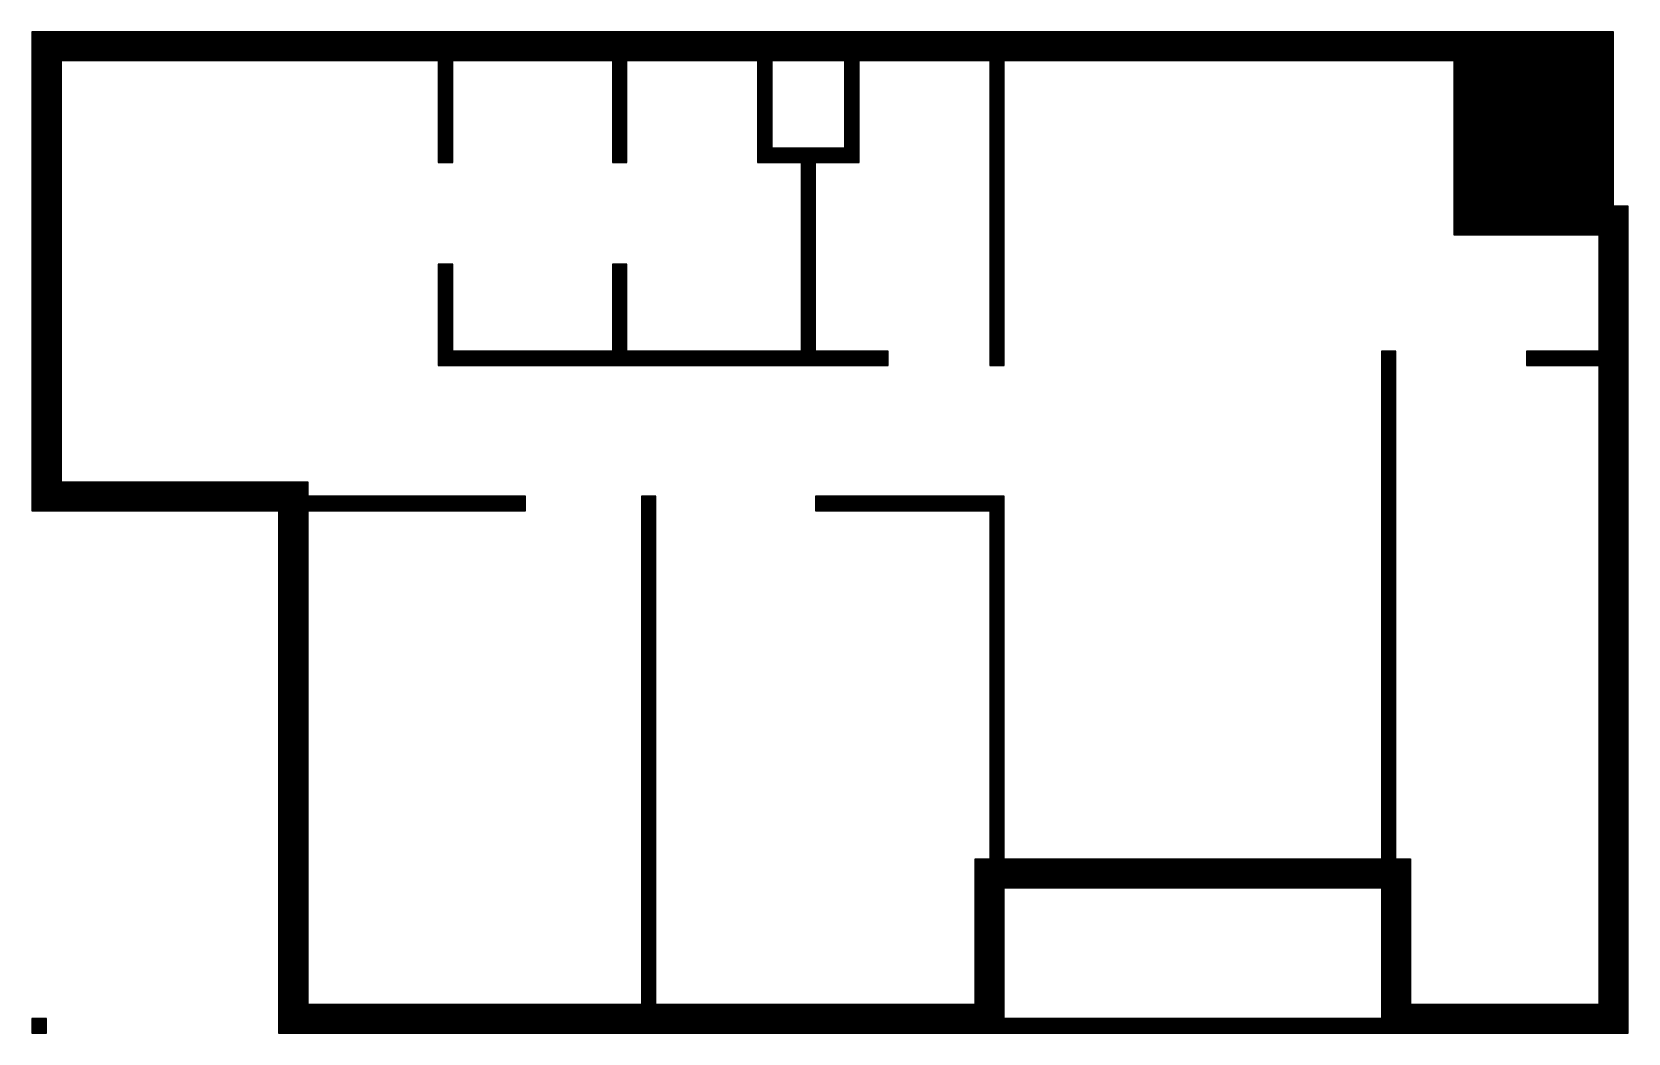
# Model space of a CAD drawing. Header units: inches. Extents: x 0.2 to 11.2, y -0.3 to 6.6.
import ezdxf

# ---------------------------------------------------------------- set-up
doc = ezdxf.new("R2010")
doc.units = ezdxf.units.IN
doc.header["$MEASUREMENT"] = 0
doc.layers.add('GRILLA PIXEL', color=7, linetype='Continuous')

# ---------------------------------------------------------------- blocks, each defined once
blk = doc.blocks.new('0-255-0-0-Muro dormitorio principal')
h = blk.add_hatch(color=1)
h.dxf.hatch_style = 1
h.paths.add_polyline_path([(0, 0), (-0.1, 0), (-0.1, -0.1), (0, -0.1)])
blk.add_lwpolyline([(-0.1, 0), (-0.1, -0.1), (0, -0.1), (0, 0)], close=True)
blk = doc.blocks.new('0-203-204-205-Ventana principal')
at = {"layer": 'GRILLA PIXEL', "true_color": 0xcbcccd}
h = blk.add_hatch(color=254, dxfattribs=at)
h.dxf.hatch_style = 1
h.paths.add_polyline_path([(0, 0), (-0.1, 0), (-0.1, -0.1), (0, -0.1)])
blk.add_lwpolyline([(-0.1, 0), (-0.1, -0.1), (0, -0.1), (0, 0)], close=True)
blk = doc.blocks.new('0-255-255-31-Muro alto')
at = {"layer": 'GRILLA PIXEL', "true_color": 0xffff1f}
h = blk.add_hatch(color=2, dxfattribs=at)
h.dxf.hatch_style = 1
h.paths.add_polyline_path([(0, 0), (-0.1, 0), (-0.1, -0.1), (0, -0.1)])
blk.add_lwpolyline([(-0.1, 0), (-0.1, -0.1), (0, -0.1), (0, 0)], close=True)
blk = doc.blocks.new('0-255-135-15-Muro auxiliar escalera')
at = {"layer": 'GRILLA PIXEL', "true_color": 0xff870f}
h = blk.add_hatch(color=30, dxfattribs=at)
h.dxf.hatch_style = 1
h.paths.add_polyline_path([(0, 0), (-0.1, 0), (-0.1, -0.1), (0, -0.1)])
blk.add_lwpolyline([(-0.1, 0), (-0.1, -0.1), (0, -0.1), (0, 0)], close=True)
blk = doc.blocks.new('0-63-149-253-Muro fichas extremo')
at = {"layer": 'GRILLA PIXEL', "true_color": 0x3f95fd}
h = blk.add_hatch(color=153, dxfattribs=at)
h.dxf.hatch_style = 1
h.paths.add_polyline_path([(0, 0), (-0.1, 0), (-0.1, -0.1), (0, -0.1)])
blk.add_lwpolyline([(-0.1, 0), (-0.1, -0.1), (0, -0.1), (0, 0)], close=True)
blk = doc.blocks.new('0-5-68-255-Muro inicio conexion')
at = {"layer": 'GRILLA PIXEL', "true_color": 0x0544ff}
h = blk.add_hatch(color=160, dxfattribs=at)
h.dxf.hatch_style = 1
h.paths.add_polyline_path([(0, 0), (-0.1, 0), (-0.1, -0.1), (0, -0.1)])
blk.add_lwpolyline([(-0.1, 0), (-0.1, -0.1), (0, -0.1), (0, 0)], close=True)
blk = doc.blocks.new('1-125-217-63-auxiliar  ingresos')
at = {"layer": 'GRILLA PIXEL', "true_color": 0x7dd93f}
h = blk.add_hatch(color=83, dxfattribs=at)
h.dxf.hatch_style = 1
h.paths.add_polyline_path([(0, 0), (-0.1, 0), (-0.1, -0.1), (0, -0.1)])
blk.add_lwpolyline([(-0.1, 0), (-0.1, -0.1), (0, -0.1), (0, 0)], close=True)
blk = doc.blocks.new('0-255-31-255-Puerta ingreso')
at = {"layer": 'GRILLA PIXEL', "true_color": 0xff1fff}
h = blk.add_hatch(color=6, dxfattribs=at)
h.dxf.hatch_style = 1
h.paths.add_polyline_path([(0, 0), (-0.1, 0), (-0.1, -0.1), (0, -0.1)])
blk.add_lwpolyline([(-0.1, 0), (-0.1, -0.1), (0, -0.1), (0, 0)], close=True)
blk = doc.blocks.new('0-3-160-22-Ventana comun')
at = {"layer": 'GRILLA PIXEL', "true_color": 0x03a016}
h = blk.add_hatch(color=104, dxfattribs=at)
h.dxf.hatch_style = 1
h.paths.add_polyline_path([(0, 0), (-0.1, 0), (-0.1, -0.1), (0, -0.1)])
blk.add_lwpolyline([(-0.1, 0), (-0.1, -0.1), (0, -0.1), (0, 0)], close=True)
blk = doc.blocks.new('1-94-64-02-auxiliar fichas extremo')
at = {"layer": 'GRILLA PIXEL', "true_color": 0x5e4002}
h = blk.add_hatch(color=48, dxfattribs=at)
h.dxf.hatch_style = 1
h.paths.add_polyline_path([(0, 0), (-0.1, 0), (-0.1, -0.1), (0, -0.1)])
blk.add_lwpolyline([(-0.1, 0), (-0.1, -0.1), (0, -0.1), (0, 0)], close=True)
blk = doc.blocks.new('0-0-28-112-Muro auxiliar fichas esquinas')
at = {"layer": 'GRILLA PIXEL', "true_color": 0x001c70}
h = blk.add_hatch(color=166, dxfattribs=at)
h.dxf.hatch_style = 1
h.paths.add_polyline_path([(0, 0), (-0.1, 0), (-0.1, -0.1), (0, -0.1)])
blk.add_lwpolyline([(-0.1, 0), (-0.1, -0.1), (0, -0.1), (0, 0)], close=True)
blk = doc.blocks.new('0-242-113-114-Ventana servicio')
at = {"layer": 'GRILLA PIXEL', "true_color": 0xf27172}
h = blk.add_hatch(color=11, dxfattribs=at)
h.dxf.hatch_style = 1
h.paths.add_polyline_path([(0, 0), (-0.1, 0), (-0.1, -0.1), (0, -0.1)])
blk.add_lwpolyline([(-0.1, 0), (-0.1, -0.1), (0, -0.1), (0, 0)], close=True)
blk = doc.blocks.new('0-233-234-230-Muro bajo')
at = {"layer": 'GRILLA PIXEL', "true_color": 0xe9eae6}
h = blk.add_hatch(color=254, dxfattribs=at)
h.dxf.hatch_style = 1
h.paths.add_polyline_path([(0, 0), (-0.1, 0), (-0.1, -0.1), (0, -0.1)])
blk.add_lwpolyline([(-0.1, 0), (-0.1, -0.1), (0, -0.1), (0, 0)], close=True)
blk = doc.blocks.new('1-99-100-102-auxiliar lado interno')
at = {"lineweight": 70, "true_color": 0x636466}
h = blk.add_hatch(color=251, dxfattribs=at)
h.dxf.hatch_style = 1
h.paths.add_polyline_path([(-0.1, -0.1), (-0.1, 0), (0, 0), (0, -0.1)])
blk.add_lwpolyline([(0, 0), (0, -0.1), (-0.1, -0.1), (-0.1, 0)], close=True)
blk = doc.blocks.new('pixel extremo ventana')
h = blk.add_hatch(color=136)
h.dxf.hatch_style = 1
h.paths.add_polyline_path([(0, 0), (-0.1, 0), (-0.1, -0.1), (0, -0.1)])
blk.add_lwpolyline([(-0.1, 0), (-0.1, -0.1), (0, -0.1), (0, 0)], close=True)

msp = doc.modelspace()

# ---------------------------------------------------------------- block references
for name, p in [('0-255-135-15-Muro auxiliar escalera', (0.336, 6.635)), ('0-255-135-15-Muro auxiliar escalera', (0.436, 6.635)), ('0-63-149-253-Muro fichas extremo', (0.536, 6.635)), ('0-63-149-253-Muro fichas extremo', (0.636, 6.635)), ('0-63-149-253-Muro fichas extremo', (0.736, 6.635)), ('0-63-149-253-Muro fichas extremo', (0.836, 6.635)), ('0-63-149-253-Muro fichas extremo', (0.936, 6.635)), ('0-63-149-253-Muro fichas extremo', (1.036, 6.635)), ('0-63-149-253-Muro fichas extremo', (1.136, 6.635)), ('0-63-149-253-Muro fichas extremo', (1.236, 6.635)), ('0-63-149-253-Muro fichas extremo', (1.336, 6.635)), ('0-63-149-253-Muro fichas extremo', (1.436, 6.635)), ('0-63-149-253-Muro fichas extremo', (1.536, 6.635)), ('0-63-149-253-Muro fichas extremo', (1.636, 6.635)), ('0-63-149-253-Muro fichas extremo', (1.736, 6.635)), ('0-63-149-253-Muro fichas extremo', (1.836, 6.635)), ('0-63-149-253-Muro fichas extremo', (1.936, 6.635)), ('0-63-149-253-Muro fichas extremo', (2.036, 6.635)), ('0-63-149-253-Muro fichas extremo', (2.136, 6.635)), ('0-63-149-253-Muro fichas extremo', (2.236, 6.635)), ('0-63-149-253-Muro fichas extremo', (2.336, 6.635)), ('0-63-149-253-Muro fichas extremo', (2.436, 6.635)), ('0-63-149-253-Muro fichas extremo', (2.536, 6.635)), ('0-63-149-253-Muro fichas extremo', (2.636, 6.635)), ('0-63-149-253-Muro fichas extremo', (2.736, 6.635)), ('0-63-149-253-Muro fichas extremo', (2.836, 6.635)), ('0-63-149-253-Muro fichas extremo', (2.936, 6.635)), ('0-63-149-253-Muro fichas extremo', (3.036, 6.635)), ('0-63-149-253-Muro fichas extremo', (3.136, 6.635)), ('0-63-149-253-Muro fichas extremo', (3.236, 6.635)), ('0-63-149-253-Muro fichas extremo', (3.336, 6.635)), ('0-63-149-253-Muro fichas extremo', (3.436, 6.635)), ('0-63-149-253-Muro fichas extremo', (3.536, 6.635)), ('0-63-149-253-Muro fichas extremo', (3.636, 6.635)), ('0-63-149-253-Muro fichas extremo', (3.736, 6.635)), ('0-63-149-253-Muro fichas extremo', (3.836, 6.635)), ('0-63-149-253-Muro fichas extremo', (3.936, 6.635)), ('0-63-149-253-Muro fichas extremo', (4.036, 6.635)), ('0-63-149-253-Muro fichas extremo', (4.136, 6.635)), ('0-63-149-253-Muro fichas extremo', (4.236, 6.635)), ('0-63-149-253-Muro fichas extremo', (4.336, 6.635)), ('0-63-149-253-Muro fichas extremo', (4.436, 6.635)), ('0-63-149-253-Muro fichas extremo', (4.536, 6.635)), ('0-63-149-253-Muro fichas extremo', (4.636, 6.635)), ('0-63-149-253-Muro fichas extremo', (4.736, 6.635)), ('0-63-149-253-Muro fichas extremo', (4.836, 6.635)), ('0-63-149-253-Muro fichas extremo', (4.936, 6.635)), ('0-63-149-253-Muro fichas extremo', (5.036, 6.635)), ('0-63-149-253-Muro fichas extremo', (5.136, 6.635)), ('0-63-149-253-Muro fichas extremo', (5.236, 6.635)), ('0-63-149-253-Muro fichas extremo', (5.336, 6.635)), ('0-63-149-253-Muro fichas extremo', (5.436, 6.635)), ('0-63-149-253-Muro fichas extremo', (5.536, 6.635)), ('0-63-149-253-Muro fichas extremo', (5.636, 6.635)), ('0-63-149-253-Muro fichas extremo', (5.736, 6.635)), ('0-63-149-253-Muro fichas extremo', (5.836, 6.635)), ('0-63-149-253-Muro fichas extremo', (5.936, 6.635)), ('0-63-149-253-Muro fichas extremo', (6.036, 6.635)), ('0-63-149-253-Muro fichas extremo', (6.136, 6.635)), ('0-63-149-253-Muro fichas extremo', (6.236, 6.635)), ('0-63-149-253-Muro fichas extremo', (6.336, 6.635)), ('0-63-149-253-Muro fichas extremo', (6.436, 6.635)), ('0-63-149-253-Muro fichas extremo', (6.536, 6.635)), ('0-63-149-253-Muro fichas extremo', (6.636, 6.635)), ('0-63-149-253-Muro fichas extremo', (6.736, 6.635)), ('0-63-149-253-Muro fichas extremo', (6.836, 6.635)), ('0-63-149-253-Muro fichas extremo', (6.936, 6.635)), ('0-63-149-253-Muro fichas extremo', (7.036, 6.635)), ('0-63-149-253-Muro fichas extremo', (7.136, 6.635)), ('0-63-149-253-Muro fichas extremo', (7.236, 6.635)), ('0-63-149-253-Muro fichas extremo', (7.336, 6.635)), ('0-63-149-253-Muro fichas extremo', (7.436, 6.635)), ('0-63-149-253-Muro fichas extremo', (7.536, 6.635)), ('0-63-149-253-Muro fichas extremo', (7.636, 6.635)), ('0-63-149-253-Muro fichas extremo', (7.736, 6.635)), ('0-63-149-253-Muro fichas extremo', (7.836, 6.635)), ('0-63-149-253-Muro fichas extremo', (7.936, 6.635)), ('0-63-149-253-Muro fichas extremo', (8.036, 6.635)), ('0-63-149-253-Muro fichas extremo', (8.136, 6.635)), ('0-63-149-253-Muro fichas extremo', (8.236, 6.635)), ('0-63-149-253-Muro fichas extremo', (8.336, 6.635)), ('0-63-149-253-Muro fichas extremo', (8.436, 6.635)), ('0-63-149-253-Muro fichas extremo', (8.536, 6.635)), ('0-63-149-253-Muro fichas extremo', (8.636, 6.635)), ('0-63-149-253-Muro fichas extremo', (8.736, 6.635)), ('0-63-149-253-Muro fichas extremo', (8.836, 6.635)), ('0-63-149-253-Muro fichas extremo', (8.936, 6.635)), ('0-63-149-253-Muro fichas extremo', (9.036, 6.635)), ('0-63-149-253-Muro fichas extremo', (9.136, 6.635)), ('0-63-149-253-Muro fichas extremo', (9.236, 6.635)), ('0-63-149-253-Muro fichas extremo', (9.336, 6.635)), ('0-63-149-253-Muro fichas extremo', (9.436, 6.635)), ('0-63-149-253-Muro fichas extremo', (9.536, 6.635)), ('0-63-149-253-Muro fichas extremo', (9.636, 6.635)), ('0-63-149-253-Muro fichas extremo', (9.736, 6.635)), ('0-63-149-253-Muro fichas extremo', (9.836, 6.635)), ('0-63-149-253-Muro fichas extremo', (9.936, 6.635)), ('0-63-149-253-Muro fichas extremo', (10.036, 6.635)), ('0-5-68-255-Muro inicio conexion', (10.136, 6.635)), ('0-5-68-255-Muro inicio conexion', (10.236, 6.635)), ('1-125-217-63-auxiliar  ingresos', (10.336, 6.635)), ('1-125-217-63-auxiliar  ingresos', (10.436, 6.635)), ('1-125-217-63-auxiliar  ingresos', (10.536, 6.635)), ('1-125-217-63-auxiliar  ingresos', (10.636, 6.635)), ('1-125-217-63-auxiliar  ingresos', (10.736, 6.635)), ('1-125-217-63-auxiliar  ingresos', (10.836, 6.635)), ('1-125-217-63-auxiliar  ingresos', (10.936, 6.635)), ('1-125-217-63-auxiliar  ingresos', (11.036, 6.635)), ('1-125-217-63-auxiliar  ingresos', (11.136, 6.635)), ('0-255-0-0-Muro dormitorio principal', (0.336, 6.535)), ('1-99-100-102-auxiliar lado interno', (0.436, 6.535)), ('1-99-100-102-auxiliar lado interno', (0.536, 6.535)), ('1-99-100-102-auxiliar lado interno', (0.636, 6.535)), ('1-99-100-102-auxiliar lado interno', (0.736, 6.535)), ('1-99-100-102-auxiliar lado interno', (0.836, 6.535)), ('1-99-100-102-auxiliar lado interno', (0.936, 6.535)), ('1-99-100-102-auxiliar lado interno', (1.036, 6.535)), ('1-99-100-102-auxiliar lado interno', (1.136, 6.535)), ('1-99-100-102-auxiliar lado interno', (1.236, 6.535)), ('1-99-100-102-auxiliar lado interno', (1.336, 6.535)), ('1-99-100-102-auxiliar lado interno', (1.436, 6.535)), ('1-99-100-102-auxiliar lado interno', (1.536, 6.535)), ('1-99-100-102-auxiliar lado interno', (1.636, 6.535)), ('1-99-100-102-auxiliar lado interno', (1.736, 6.535)), ('1-99-100-102-auxiliar lado interno', (1.836, 6.535)), ('1-99-100-102-auxiliar lado interno', (1.936, 6.535)), ('1-99-100-102-auxiliar lado interno', (2.036, 6.535)), ('1-99-100-102-auxiliar lado interno', (2.136, 6.535)), ('1-99-100-102-auxiliar lado interno', (2.236, 6.535)), ('1-99-100-102-auxiliar lado interno', (2.336, 6.535)), ('1-99-100-102-auxiliar lado interno', (2.436, 6.535)), ('1-99-100-102-auxiliar lado interno', (2.536, 6.535)), ('1-99-100-102-auxiliar lado interno', (2.636, 6.535)), ('1-99-100-102-auxiliar lado interno', (2.736, 6.535)), ('1-99-100-102-auxiliar lado interno', (2.836, 6.535)), ('1-99-100-102-auxiliar lado interno', (2.936, 6.535)), ('1-99-100-102-auxiliar lado interno', (3.036, 6.535)), ('0-255-255-31-Muro alto', (3.136, 6.535)), ('1-99-100-102-auxiliar lado interno', (3.236, 6.535)), ('1-99-100-102-auxiliar lado interno', (3.336, 6.535)), ('1-99-100-102-auxiliar lado interno', (3.436, 6.535)), ('1-99-100-102-auxiliar lado interno', (3.536, 6.535)), ('1-99-100-102-auxiliar lado interno', (3.636, 6.535)), ('1-99-100-102-auxiliar lado interno', (3.736, 6.535)), ('1-99-100-102-auxiliar lado interno', (3.836, 6.535)), ('1-99-100-102-auxiliar lado interno', (3.936, 6.535)), ('1-99-100-102-auxiliar lado interno', (4.036, 6.535)), ('1-99-100-102-auxiliar lado interno', (4.136, 6.535)), ('1-99-100-102-auxiliar lado interno', (4.236, 6.535)), ('0-255-255-31-Muro alto', (4.336, 6.535)), ('1-99-100-102-auxiliar lado interno', (4.436, 6.535)), ('1-99-100-102-auxiliar lado interno', (4.536, 6.535)), ('1-99-100-102-auxiliar lado interno', (4.636, 6.535)), ('1-99-100-102-auxiliar lado interno', (4.736, 6.535)), ('1-99-100-102-auxiliar lado interno', (4.836, 6.535)), ('1-99-100-102-auxiliar lado interno', (4.936, 6.535)), ('1-99-100-102-auxiliar lado interno', (5.036, 6.535)), ('1-99-100-102-auxiliar lado interno', (5.136, 6.535)), ('1-99-100-102-auxiliar lado interno', (5.236, 6.535)), ('0-255-255-31-Muro alto', (5.336, 6.535)), ('1-99-100-102-auxiliar lado interno', (5.436, 6.535)), ('1-99-100-102-auxiliar lado interno', (5.536, 6.535)), ('1-99-100-102-auxiliar lado interno', (5.636, 6.535)), ('1-99-100-102-auxiliar lado interno', (5.736, 6.535)), ('1-99-100-102-auxiliar lado interno', (5.836, 6.535)), ('0-255-255-31-Muro alto', (5.936, 6.535)), ('1-99-100-102-auxiliar lado interno', (6.036, 6.535)), ('1-99-100-102-auxiliar lado interno', (6.136, 6.535)), ('1-99-100-102-auxiliar lado interno', (6.236, 6.535)), ('1-99-100-102-auxiliar lado interno', (6.336, 6.535)), ('1-99-100-102-auxiliar lado interno', (6.436, 6.535)), ('1-99-100-102-auxiliar lado interno', (6.536, 6.535)), ('1-99-100-102-auxiliar lado interno', (6.636, 6.535)), ('1-99-100-102-auxiliar lado interno', (6.736, 6.535)), ('1-99-100-102-auxiliar lado interno', (6.836, 6.535)), ('0-255-255-31-Muro alto', (6.936, 6.535)), ('1-99-100-102-auxiliar lado interno', (7.036, 6.535)), ('1-99-100-102-auxiliar lado interno', (7.136, 6.535)), ('1-99-100-102-auxiliar lado interno', (7.236, 6.535)), ('1-99-100-102-auxiliar lado interno', (7.336, 6.535)), ('1-99-100-102-auxiliar lado interno', (7.436, 6.535)), ('1-99-100-102-auxiliar lado interno', (7.536, 6.535)), ('1-99-100-102-auxiliar lado interno', (7.636, 6.535)), ('1-99-100-102-auxiliar lado interno', (7.736, 6.535)), ('1-99-100-102-auxiliar lado interno', (7.836, 6.535)), ('1-99-100-102-auxiliar lado interno', (7.936, 6.535)), ('1-99-100-102-auxiliar lado interno', (8.036, 6.535)), ('1-99-100-102-auxiliar lado interno', (8.136, 6.535)), ('1-99-100-102-auxiliar lado interno', (8.236, 6.535)), ('1-99-100-102-auxiliar lado interno', (8.336, 6.535)), ('1-99-100-102-auxiliar lado interno', (8.436, 6.535)), ('1-99-100-102-auxiliar lado interno', (8.536, 6.535)), ('1-99-100-102-auxiliar lado interno', (8.636, 6.535)), ('1-99-100-102-auxiliar lado interno', (8.736, 6.535)), ('1-99-100-102-auxiliar lado interno', (8.836, 6.535)), ('1-99-100-102-auxiliar lado interno', (8.936, 6.535)), ('1-99-100-102-auxiliar lado interno', (9.036, 6.535)), ('1-99-100-102-auxiliar lado interno', (9.136, 6.535)), ('1-99-100-102-auxiliar lado interno', (9.236, 6.535)), ('1-99-100-102-auxiliar lado interno', (9.336, 6.535)), ('1-99-100-102-auxiliar lado interno', (9.436, 6.535)), ('1-99-100-102-auxiliar lado interno', (9.536, 6.535)), ('1-99-100-102-auxiliar lado interno', (9.636, 6.535)), ('1-99-100-102-auxiliar lado interno', (9.736, 6.535)), ('1-99-100-102-auxiliar lado interno', (9.836, 6.535)), ('1-99-100-102-auxiliar lado interno', (9.936, 6.535)), ('1-99-100-102-auxiliar lado interno', (10.036, 6.535)), ('1-99-100-102-auxiliar lado interno', (10.136, 6.535)), ('0-255-255-31-Muro alto', (10.236, 6.535)), ('1-125-217-63-auxiliar  ingresos', (10.336, 6.535)), ('1-125-217-63-auxiliar  ingresos', (10.436, 6.535)), ('1-125-217-63-auxiliar  ingresos', (10.536, 6.535)), ('1-125-217-63-auxiliar  ingresos', (10.636, 6.535)), ('1-125-217-63-auxiliar  ingresos', (10.736, 6.535)), ('1-125-217-63-auxiliar  ingresos', (10.836, 6.535)), ('1-125-217-63-auxiliar  ingresos', (10.936, 6.535)), ('1-125-217-63-auxiliar  ingresos', (11.036, 6.535)), ('1-125-217-63-auxiliar  ingresos', (11.136, 6.535)), ('0-255-0-0-Muro dormitorio principal', (0.336, 6.435)), ('1-99-100-102-auxiliar lado interno', (0.436, 6.435)), ('0-255-255-31-Muro alto', (3.136, 6.435)), ('0-255-255-31-Muro alto', (4.336, 6.435)), ('0-255-255-31-Muro alto', (5.336, 6.435)), ('0-255-255-31-Muro alto', (5.936, 6.435)), ('0-255-255-31-Muro alto', (6.936, 6.435)), ('1-99-100-102-auxiliar lado interno', (10.136, 6.435)), ('0-255-255-31-Muro alto', (10.236, 6.435)), ('1-125-217-63-auxiliar  ingresos', (10.336, 6.435)), ('1-125-217-63-auxiliar  ingresos', (10.436, 6.435)), ('1-125-217-63-auxiliar  ingresos', (10.536, 6.435)), ('1-125-217-63-auxiliar  ingresos', (10.636, 6.435)), ('1-125-217-63-auxiliar  ingresos', (10.736, 6.435)), ('1-125-217-63-auxiliar  ingresos', (10.836, 6.435)), ('1-125-217-63-auxiliar  ingresos', (10.936, 6.435)), ('1-125-217-63-auxiliar  ingresos', (11.036, 6.435)), ('1-125-217-63-auxiliar  ingresos', (11.136, 6.435)), ('0-255-0-0-Muro dormitorio principal', (0.336, 6.335)), ('1-99-100-102-auxiliar lado interno', (0.436, 6.335)), ('0-255-255-31-Muro alto', (3.136, 6.335)), ('0-255-255-31-Muro alto', (4.336, 6.335)), ('0-255-255-31-Muro alto', (5.336, 6.335)), ('0-255-255-31-Muro alto', (5.936, 6.335)), ('0-255-255-31-Muro alto', (6.936, 6.335)), ('1-99-100-102-auxiliar lado interno', (10.136, 6.335)), ('0-255-255-31-Muro alto', (10.236, 6.335)), ('1-125-217-63-auxiliar  ingresos', (10.336, 6.335)), ('1-125-217-63-auxiliar  ingresos', (10.436, 6.335)), ('1-125-217-63-auxiliar  ingresos', (10.536, 6.335)), ('1-125-217-63-auxiliar  ingresos', (10.636, 6.335)), ('1-125-217-63-auxiliar  ingresos', (10.736, 6.335)), ('1-125-217-63-auxiliar  ingresos', (10.836, 6.335)), ('1-125-217-63-auxiliar  ingresos', (10.936, 6.335)), ('1-125-217-63-auxiliar  ingresos', (11.036, 6.335)), ('1-125-217-63-auxiliar  ingresos', (11.136, 6.335)), ('0-255-0-0-Muro dormitorio principal', (0.336, 6.235)), ('1-99-100-102-auxiliar lado interno', (0.436, 6.235)), ('0-255-255-31-Muro alto', (3.136, 6.235)), ('0-255-255-31-Muro alto', (4.336, 6.235)), ('0-255-255-31-Muro alto', (5.336, 6.235)), ('0-255-255-31-Muro alto', (5.936, 6.235)), ('0-255-255-31-Muro alto', (6.936, 6.235)), ('1-99-100-102-auxiliar lado interno', (10.136, 6.235)), ('0-255-255-31-Muro alto', (10.236, 6.235)), ('1-125-217-63-auxiliar  ingresos', (10.336, 6.235)), ('1-125-217-63-auxiliar  ingresos', (10.436, 6.235)), ('1-125-217-63-auxiliar  ingresos', (10.536, 6.235)), ('1-125-217-63-auxiliar  ingresos', (10.636, 6.235)), ('1-125-217-63-auxiliar  ingresos', (10.736, 6.235)), ('1-125-217-63-auxiliar  ingresos', (10.836, 6.235)), ('1-125-217-63-auxiliar  ingresos', (10.936, 6.235)), ('1-125-217-63-auxiliar  ingresos', (11.036, 6.235)), ('1-125-217-63-auxiliar  ingresos', (11.136, 6.235)), ('0-255-0-0-Muro dormitorio principal', (0.336, 6.135)), ('1-99-100-102-auxiliar lado interno', (0.436, 6.135)), ('0-255-255-31-Muro alto', (3.136, 6.135)), ('0-255-255-31-Muro alto', (4.336, 6.135)), ('0-255-255-31-Muro alto', (5.336, 6.135)), ('0-255-255-31-Muro alto', (5.936, 6.135)), ('0-255-255-31-Muro alto', (6.936, 6.135)), ('1-99-100-102-auxiliar lado interno', (10.136, 6.135)), ('0-255-255-31-Muro alto', (10.236, 6.135)), ('1-125-217-63-auxiliar  ingresos', (10.336, 6.135)), ('1-125-217-63-auxiliar  ingresos', (10.436, 6.135)), ('1-125-217-63-auxiliar  ingresos', (10.536, 6.135)), ('1-125-217-63-auxiliar  ingresos', (10.636, 6.135)), ('1-125-217-63-auxiliar  ingresos', (10.736, 6.135)), ('1-125-217-63-auxiliar  ingresos', (10.836, 6.135)), ('1-125-217-63-auxiliar  ingresos', (10.936, 6.135)), ('1-125-217-63-auxiliar  ingresos', (11.036, 6.135)), ('1-125-217-63-auxiliar  ingresos', (11.136, 6.135)), ('0-255-0-0-Muro dormitorio principal', (0.336, 6.035)), ('1-99-100-102-auxiliar lado interno', (0.436, 6.035)), ('0-255-255-31-Muro alto', (3.136, 6.035)), ('0-255-255-31-Muro alto', (4.336, 6.035)), ('0-255-255-31-Muro alto', (5.336, 6.035)), ('0-255-255-31-Muro alto', (5.936, 6.035)), ('0-255-255-31-Muro alto', (6.936, 6.035)), ('1-99-100-102-auxiliar lado interno', (10.136, 6.035)), ('0-255-255-31-Muro alto', (10.236, 6.035)), ('1-125-217-63-auxiliar  ingresos', (10.336, 6.035)), ('1-125-217-63-auxiliar  ingresos', (10.436, 6.035)), ('1-125-217-63-auxiliar  ingresos', (10.536, 6.035)), ('1-125-217-63-auxiliar  ingresos', (10.636, 6.035)), ('1-125-217-63-auxiliar  ingresos', (10.736, 6.035)), ('1-125-217-63-auxiliar  ingresos', (10.836, 6.035)), ('1-125-217-63-auxiliar  ingresos', (10.936, 6.035)), ('1-125-217-63-auxiliar  ingresos', (11.036, 6.035)), ('1-125-217-63-auxiliar  ingresos', (11.136, 6.035)), ('0-255-0-0-Muro dormitorio principal', (0.336, 5.935)), ('0-255-0-0-Muro dormitorio principal', (0.336, 5.835)), ('1-99-100-102-auxiliar lado interno', (0.436, 5.935)), ('1-99-100-102-auxiliar lado interno', (0.436, 5.835)), ('0-255-255-31-Muro alto', (3.136, 5.935)), ('0-255-255-31-Muro alto', (3.136, 5.835)), ('0-255-255-31-Muro alto', (4.336, 5.935)), ('0-255-255-31-Muro alto', (4.336, 5.835)), ('0-255-255-31-Muro alto', (5.336, 5.935)), ('0-255-255-31-Muro alto', (5.336, 5.835)), ('0-255-255-31-Muro alto', (5.436, 5.835)), ('0-255-255-31-Muro alto', (5.536, 5.835)), ('0-255-255-31-Muro alto', (5.636, 5.835)), ('0-255-255-31-Muro alto', (5.736, 5.835)), ('0-255-255-31-Muro alto', (5.836, 5.835)), ('0-255-255-31-Muro alto', (5.936, 5.935)), ('0-255-255-31-Muro alto', (5.936, 5.835)), ('0-255-255-31-Muro alto', (6.936, 5.935)), ('0-255-255-31-Muro alto', (6.936, 5.835)), ('1-99-100-102-auxiliar lado interno', (10.136, 5.935)), ('1-99-100-102-auxiliar lado interno', (10.136, 5.835)), ('0-255-255-31-Muro alto', (10.236, 5.935)), ('0-255-255-31-Muro alto', (10.236, 5.835)), ('1-125-217-63-auxiliar  ingresos', (10.336, 5.935)), ('1-125-217-63-auxiliar  ingresos', (10.336, 5.835)), ('1-125-217-63-auxiliar  ingresos', (10.436, 5.935)), ('1-125-217-63-auxiliar  ingresos', (10.436, 5.835)), ('1-125-217-63-auxiliar  ingresos', (10.536, 5.935)), ('1-125-217-63-auxiliar  ingresos', (10.536, 5.835)), ('1-125-217-63-auxiliar  ingresos', (10.636, 5.935)), ('1-125-217-63-auxiliar  ingresos', (10.636, 5.835)), ('1-125-217-63-auxiliar  ingresos', (10.736, 5.935)), ('1-125-217-63-auxiliar  ingresos', (10.736, 5.835)), ('1-125-217-63-auxiliar  ingresos', (10.836, 5.935)), ('1-125-217-63-auxiliar  ingresos', (10.836, 5.835)), ('1-125-217-63-auxiliar  ingresos', (10.936, 5.935)), ('1-125-217-63-auxiliar  ingresos', (10.936, 5.835)), ('1-125-217-63-auxiliar  ingresos', (11.036, 5.935)), ('1-125-217-63-auxiliar  ingresos', (11.036, 5.835)), ('1-125-217-63-auxiliar  ingresos', (11.136, 5.935)), ('1-125-217-63-auxiliar  ingresos', (11.136, 5.835)), ('0-255-0-0-Muro dormitorio principal', (0.336, 5.735)), ('1-99-100-102-auxiliar lado interno', (0.436, 5.735)), ('0-255-255-31-Muro alto', (5.636, 5.735)), ('0-255-255-31-Muro alto', (6.936, 5.735)), ('1-99-100-102-auxiliar lado interno', (10.136, 5.735)), ('0-255-255-31-Muro alto', (10.236, 5.735)), ('1-125-217-63-auxiliar  ingresos', (10.336, 5.735)), ('1-125-217-63-auxiliar  ingresos', (10.436, 5.735)), ('1-125-217-63-auxiliar  ingresos', (10.536, 5.735)), ('1-125-217-63-auxiliar  ingresos', (10.636, 5.735)), ('1-125-217-63-auxiliar  ingresos', (10.736, 5.735)), ('1-125-217-63-auxiliar  ingresos', (10.836, 5.735)), ('1-125-217-63-auxiliar  ingresos', (10.936, 5.735)), ('1-125-217-63-auxiliar  ingresos', (11.036, 5.735)), ('1-125-217-63-auxiliar  ingresos', (11.136, 5.735)), ('0-255-0-0-Muro dormitorio principal', (0.336, 5.635)), ('1-99-100-102-auxiliar lado interno', (0.436, 5.635)), ('0-255-255-31-Muro alto', (5.636, 5.635)), ('0-255-255-31-Muro alto', (6.936, 5.635)), ('1-99-100-102-auxiliar lado interno', (10.136, 5.635)), ('0-255-255-31-Muro alto', (10.236, 5.635)), ('1-125-217-63-auxiliar  ingresos', (10.336, 5.635)), ('1-125-217-63-auxiliar  ingresos', (10.436, 5.635)), ('1-125-217-63-auxiliar  ingresos', (10.536, 5.635)), ('1-125-217-63-auxiliar  ingresos', (10.636, 5.635)), ('1-125-217-63-auxiliar  ingresos', (10.736, 5.635)), ('1-125-217-63-auxiliar  ingresos', (10.836, 5.635)), ('1-125-217-63-auxiliar  ingresos', (10.936, 5.635)), ('1-125-217-63-auxiliar  ingresos', (11.036, 5.635)), ('1-125-217-63-auxiliar  ingresos', (11.136, 5.635)), ('0-255-0-0-Muro dormitorio principal', (0.336, 5.535)), ('1-99-100-102-auxiliar lado interno', (0.436, 5.535)), ('0-255-255-31-Muro alto', (5.636, 5.535)), ('0-255-255-31-Muro alto', (6.936, 5.535)), ('1-99-100-102-auxiliar lado interno', (10.136, 5.535)), ('0-255-255-31-Muro alto', (10.236, 5.535)), ('1-125-217-63-auxiliar  ingresos', (10.336, 5.535)), ('1-125-217-63-auxiliar  ingresos', (10.436, 5.535)), ('1-125-217-63-auxiliar  ingresos', (10.536, 5.535)), ('1-125-217-63-auxiliar  ingresos', (10.636, 5.535)), ('1-125-217-63-auxiliar  ingresos', (10.736, 5.535)), ('1-125-217-63-auxiliar  ingresos', (10.836, 5.535)), ('1-125-217-63-auxiliar  ingresos', (10.936, 5.535)), ('1-125-217-63-auxiliar  ingresos', (11.036, 5.535)), ('1-125-217-63-auxiliar  ingresos', (11.136, 5.535)), ('0-255-0-0-Muro dormitorio principal', (0.336, 5.435)), ('1-99-100-102-auxiliar lado interno', (0.436, 5.435)), ('0-255-255-31-Muro alto', (5.636, 5.435)), ('0-255-255-31-Muro alto', (6.936, 5.435)), ('1-99-100-102-auxiliar lado interno', (10.136, 5.435)), ('0-255-255-31-Muro alto', (10.236, 5.435)), ('0-255-31-255-Puerta ingreso', (10.336, 5.435)), ('0-255-31-255-Puerta ingreso', (10.436, 5.435)), ('0-255-31-255-Puerta ingreso', (10.536, 5.435)), ('0-255-31-255-Puerta ingreso', (10.636, 5.435)), ('0-255-31-255-Puerta ingreso', (10.736, 5.435)), ('0-255-31-255-Puerta ingreso', (10.836, 5.435)), ('0-255-31-255-Puerta ingreso', (10.936, 5.435)), ('0-255-31-255-Puerta ingreso', (11.036, 5.435)), ('0-255-31-255-Puerta ingreso', (11.136, 5.435)), ('0-5-68-255-Muro inicio conexion', (11.236, 5.435)), ('0-255-0-0-Muro dormitorio principal', (0.336, 5.335)), ('1-99-100-102-auxiliar lado interno', (0.436, 5.335)), ('0-255-255-31-Muro alto', (5.636, 5.335)), ('0-255-255-31-Muro alto', (6.936, 5.335)), ('1-99-100-102-auxiliar lado interno', (10.136, 5.335)), ('1-99-100-102-auxiliar lado interno', (10.236, 5.335)), ('1-99-100-102-auxiliar lado interno', (10.336, 5.335)), ('1-99-100-102-auxiliar lado interno', (10.436, 5.335)), ('1-99-100-102-auxiliar lado interno', (10.536, 5.335)), ('1-99-100-102-auxiliar lado interno', (10.636, 5.335)), ('1-99-100-102-auxiliar lado interno', (10.736, 5.335)), ('1-99-100-102-auxiliar lado interno', (10.836, 5.335)), ('1-99-100-102-auxiliar lado interno', (10.936, 5.335)), ('1-99-100-102-auxiliar lado interno', (11.036, 5.335)), ('1-99-100-102-auxiliar lado interno', (11.136, 5.335)), ('0-5-68-255-Muro inicio conexion', (11.236, 5.335)), ('0-255-0-0-Muro dormitorio principal', (0.336, 5.235)), ('1-99-100-102-auxiliar lado interno', (0.436, 5.235)), ('0-255-255-31-Muro alto', (5.636, 5.235)), ('0-255-255-31-Muro alto', (6.936, 5.235)), ('1-99-100-102-auxiliar lado interno', (11.136, 5.235)), ('0-63-149-253-Muro fichas extremo', (11.236, 5.235)), ('0-255-0-0-Muro dormitorio principal', (0.336, 5.135)), ('1-99-100-102-auxiliar lado interno', (0.436, 5.135)), ('0-255-255-31-Muro alto', (5.636, 5.135)), ('0-255-255-31-Muro alto', (6.936, 5.135)), ('1-99-100-102-auxiliar lado interno', (11.136, 5.135)), ('0-255-255-31-Muro alto', (11.236, 5.135)), ('0-255-0-0-Muro dormitorio principal', (0.336, 5.035)), ('1-99-100-102-auxiliar lado interno', (0.436, 5.035)), ('0-255-255-31-Muro alto', (3.136, 5.035)), ('0-255-255-31-Muro alto', (4.336, 5.035)), ('0-255-255-31-Muro alto', (5.636, 5.035)), ('0-255-255-31-Muro alto', (6.936, 5.035)), ('1-99-100-102-auxiliar lado interno', (11.136, 5.035)), ('0-255-255-31-Muro alto', (11.236, 5.035)), ('0-255-0-0-Muro dormitorio principal', (0.336, 4.935)), ('1-99-100-102-auxiliar lado interno', (0.436, 4.935)), ('0-255-255-31-Muro alto', (3.136, 4.935)), ('0-255-255-31-Muro alto', (4.336, 4.935)), ('0-255-255-31-Muro alto', (5.636, 4.935)), ('0-255-255-31-Muro alto', (6.936, 4.935)), ('1-99-100-102-auxiliar lado interno', (11.136, 4.935)), ('0-255-255-31-Muro alto', (11.236, 4.935)), ('0-255-0-0-Muro dormitorio principal', (0.336, 4.835)), ('0-255-0-0-Muro dormitorio principal', (0.336, 4.735)), ('1-99-100-102-auxiliar lado interno', (0.436, 4.835)), ('1-99-100-102-auxiliar lado interno', (0.436, 4.735)), ('0-255-255-31-Muro alto', (3.136, 4.835)), ('0-255-255-31-Muro alto', (3.136, 4.735)), ('0-255-255-31-Muro alto', (4.336, 4.835)), ('0-255-255-31-Muro alto', (4.336, 4.735)), ('0-255-255-31-Muro alto', (5.636, 4.835)), ('0-255-255-31-Muro alto', (5.636, 4.735)), ('0-255-255-31-Muro alto', (6.936, 4.835)), ('0-255-255-31-Muro alto', (6.936, 4.735)), ('1-99-100-102-auxiliar lado interno', (11.136, 4.835)), ('1-99-100-102-auxiliar lado interno', (11.136, 4.735)), ('0-255-255-31-Muro alto', (11.236, 4.835)), ('0-255-255-31-Muro alto', (11.236, 4.735)), ('0-255-0-0-Muro dormitorio principal', (0.336, 4.635)), ('1-99-100-102-auxiliar lado interno', (0.436, 4.635)), ('0-255-255-31-Muro alto', (3.136, 4.635)), ('0-255-255-31-Muro alto', (4.336, 4.635)), ('0-255-255-31-Muro alto', (5.636, 4.635)), ('0-255-255-31-Muro alto', (6.936, 4.635)), ('1-99-100-102-auxiliar lado interno', (11.136, 4.635)), ('0-255-255-31-Muro alto', (11.236, 4.635)), ('0-255-0-0-Muro dormitorio principal', (0.336, 4.535)), ('1-99-100-102-auxiliar lado interno', (0.436, 4.535)), ('0-255-255-31-Muro alto', (3.136, 4.535)), ('0-255-255-31-Muro alto', (4.336, 4.535)), ('0-255-255-31-Muro alto', (5.636, 4.535)), ('0-255-255-31-Muro alto', (6.936, 4.535)), ('1-99-100-102-auxiliar lado interno', (11.136, 4.535)), ('0-255-255-31-Muro alto', (11.236, 4.535)), ('0-255-0-0-Muro dormitorio principal', (0.336, 4.435)), ('1-99-100-102-auxiliar lado interno', (0.436, 4.435)), ('0-255-255-31-Muro alto', (3.136, 4.435)), ('0-255-255-31-Muro alto', (3.236, 4.435)), ('0-255-255-31-Muro alto', (3.336, 4.435)), ('0-255-255-31-Muro alto', (3.436, 4.435)), ('0-255-255-31-Muro alto', (3.536, 4.435)), ('0-255-255-31-Muro alto', (3.636, 4.435)), ('0-255-255-31-Muro alto', (3.736, 4.435)), ('0-255-255-31-Muro alto', (3.836, 4.435)), ('0-255-255-31-Muro alto', (3.936, 4.435)), ('0-255-255-31-Muro alto', (4.036, 4.435)), ('0-255-255-31-Muro alto', (4.136, 4.435)), ('0-255-255-31-Muro alto', (4.236, 4.435)), ('0-255-255-31-Muro alto', (4.336, 4.435)), ('0-255-255-31-Muro alto', (4.436, 4.435)), ('0-255-255-31-Muro alto', (4.536, 4.435)), ('0-255-255-31-Muro alto', (4.636, 4.435)), ('0-255-255-31-Muro alto', (4.736, 4.435)), ('0-255-255-31-Muro alto', (4.836, 4.435)), ('0-255-255-31-Muro alto', (4.936, 4.435)), ('0-255-255-31-Muro alto', (5.036, 4.435)), ('0-255-255-31-Muro alto', (5.136, 4.435)), ('0-255-255-31-Muro alto', (5.236, 4.435)), ('0-255-255-31-Muro alto', (5.336, 4.435)), ('0-255-255-31-Muro alto', (5.436, 4.435)), ('0-255-255-31-Muro alto', (5.536, 4.435)), ('0-255-255-31-Muro alto', (5.636, 4.435)), ('0-255-255-31-Muro alto', (5.736, 4.435)), ('0-255-255-31-Muro alto', (5.836, 4.435)), ('0-255-255-31-Muro alto', (5.936, 4.435)), ('0-255-255-31-Muro alto', (6.036, 4.435)), ('0-255-255-31-Muro alto', (6.136, 4.435)), ('0-255-255-31-Muro alto', (6.936, 4.435)), ('0-255-255-31-Muro alto', (9.636, 4.435)), ('0-255-255-31-Muro alto', (10.636, 4.435)), ('0-255-255-31-Muro alto', (10.736, 4.435)), ('0-255-255-31-Muro alto', (10.836, 4.435)), ('0-255-255-31-Muro alto', (10.936, 4.435)), ('0-255-255-31-Muro alto', (11.036, 4.435)), ('0-255-255-31-Muro alto', (11.136, 4.435)), ('0-255-255-31-Muro alto', (11.236, 4.435)), ('0-255-0-0-Muro dormitorio principal', (0.336, 4.335)), ('1-99-100-102-auxiliar lado interno', (0.436, 4.335)), ('0-255-255-31-Muro alto', (9.636, 4.335)), ('1-99-100-102-auxiliar lado interno', (11.136, 4.335)), ('0-255-255-31-Muro alto', (11.236, 4.335)), ('0-255-0-0-Muro dormitorio principal', (0.336, 4.235)), ('1-99-100-102-auxiliar lado interno', (0.436, 4.235)), ('0-255-255-31-Muro alto', (9.636, 4.235)), ('1-99-100-102-auxiliar lado interno', (11.136, 4.235)), ('0-255-255-31-Muro alto', (11.236, 4.235)), ('0-255-0-0-Muro dormitorio principal', (0.336, 4.135)), ('1-99-100-102-auxiliar lado interno', (0.436, 4.135)), ('0-255-255-31-Muro alto', (9.636, 4.135)), ('1-99-100-102-auxiliar lado interno', (11.136, 4.135)), ('0-255-255-31-Muro alto', (11.236, 4.135)), ('0-255-0-0-Muro dormitorio principal', (0.336, 4.035)), ('1-99-100-102-auxiliar lado interno', (0.436, 4.035)), ('0-255-255-31-Muro alto', (9.636, 4.035)), ('1-99-100-102-auxiliar lado interno', (11.136, 4.035)), ('0-255-255-31-Muro alto', (11.236, 4.035)), ('0-255-0-0-Muro dormitorio principal', (0.336, 3.935)), ('1-99-100-102-auxiliar lado interno', (0.436, 3.935)), ('0-255-255-31-Muro alto', (9.636, 3.935)), ('1-99-100-102-auxiliar lado interno', (11.136, 3.935)), ('0-255-255-31-Muro alto', (11.236, 3.935)), ('0-255-0-0-Muro dormitorio principal', (0.336, 3.835)), ('1-99-100-102-auxiliar lado interno', (0.436, 3.835)), ('0-255-255-31-Muro alto', (9.636, 3.835)), ('1-99-100-102-auxiliar lado interno', (11.136, 3.835)), ('0-255-255-31-Muro alto', (11.236, 3.835)), ('0-255-0-0-Muro dormitorio principal', (0.336, 3.735)), ('0-255-0-0-Muro dormitorio principal', (0.336, 3.635)), ('1-99-100-102-auxiliar lado interno', (0.436, 3.735)), ('1-99-100-102-auxiliar lado interno', (0.436, 3.635)), ('0-255-255-31-Muro alto', (9.636, 3.735)), ('0-255-255-31-Muro alto', (9.636, 3.635)), ('1-99-100-102-auxiliar lado interno', (11.136, 3.735)), ('1-99-100-102-auxiliar lado interno', (11.136, 3.635)), ('0-255-255-31-Muro alto', (11.236, 3.735)), ('0-255-255-31-Muro alto', (11.236, 3.635)), ('0-255-0-0-Muro dormitorio principal', (0.336, 3.535)), ('1-99-100-102-auxiliar lado interno', (0.436, 3.535)), ('1-99-100-102-auxiliar lado interno', (0.536, 3.535)), ('1-99-100-102-auxiliar lado interno', (0.636, 3.535)), ('1-99-100-102-auxiliar lado interno', (0.736, 3.535)), ('1-99-100-102-auxiliar lado interno', (0.836, 3.535)), ('1-99-100-102-auxiliar lado interno', (0.936, 3.535)), ('1-99-100-102-auxiliar lado interno', (1.036, 3.535)), ('1-99-100-102-auxiliar lado interno', (1.136, 3.535)), ('1-99-100-102-auxiliar lado interno', (1.236, 3.535)), ('1-99-100-102-auxiliar lado interno', (1.336, 3.535)), ('1-99-100-102-auxiliar lado interno', (1.436, 3.535)), ('1-99-100-102-auxiliar lado interno', (1.536, 3.535)), ('1-99-100-102-auxiliar lado interno', (1.636, 3.535)), ('1-99-100-102-auxiliar lado interno', (1.736, 3.535)), ('1-99-100-102-auxiliar lado interno', (1.836, 3.535)), ('1-99-100-102-auxiliar lado interno', (1.936, 3.535)), ('1-99-100-102-auxiliar lado interno', (2.036, 3.535)), ('1-99-100-102-auxiliar lado interno', (2.136, 3.535)), ('0-255-255-31-Muro alto', (9.636, 3.535)), ('1-99-100-102-auxiliar lado interno', (11.136, 3.535)), ('0-255-255-31-Muro alto', (11.236, 3.535)), ('0-255-0-0-Muro dormitorio principal', (0.336, 3.435)), ('pixel extremo ventana', (0.436, 3.435)), ('0-203-204-205-Ventana principal', (0.536, 3.435)), ('0-203-204-205-Ventana principal', (0.636, 3.435)), ('0-203-204-205-Ventana principal', (0.736, 3.435)), ('0-203-204-205-Ventana principal', (0.836, 3.435)), ('0-203-204-205-Ventana principal', (0.936, 3.435)), ('0-203-204-205-Ventana principal', (1.036, 3.435)), ('0-203-204-205-Ventana principal', (1.136, 3.435)), ('0-203-204-205-Ventana principal', (1.236, 3.435)), ('0-203-204-205-Ventana principal', (1.336, 3.435)), ('0-203-204-205-Ventana principal', (1.436, 3.435)), ('0-203-204-205-Ventana principal', (1.536, 3.435)), ('0-203-204-205-Ventana principal', (1.636, 3.435)), ('0-203-204-205-Ventana principal', (1.736, 3.435)), ('0-203-204-205-Ventana principal', (1.836, 3.435)), ('pixel extremo ventana', (1.936, 3.435)), ('0-255-255-31-Muro alto', (2.036, 3.435)), ('0-255-255-31-Muro alto', (2.136, 3.435)), ('0-255-255-31-Muro alto', (2.236, 3.435)), ('0-255-255-31-Muro alto', (2.336, 3.435)), ('0-255-255-31-Muro alto', (2.436, 3.435)), ('0-255-255-31-Muro alto', (2.536, 3.435)), ('0-255-255-31-Muro alto', (2.636, 3.435)), ('0-255-255-31-Muro alto', (2.736, 3.435)), ('0-255-255-31-Muro alto', (2.836, 3.435)), ('0-255-255-31-Muro alto', (2.936, 3.435)), ('0-255-255-31-Muro alto', (3.036, 3.435)), ('0-255-255-31-Muro alto', (3.136, 3.435)), ('0-255-255-31-Muro alto', (3.236, 3.435)), ('0-255-255-31-Muro alto', (3.336, 3.435)), ('0-255-255-31-Muro alto', (3.436, 3.435)), ('0-255-255-31-Muro alto', (3.536, 3.435)), ('0-255-255-31-Muro alto', (3.636, 3.435)), ('0-255-255-31-Muro alto', (4.536, 3.435)), ('0-255-255-31-Muro alto', (5.736, 3.435)), ('0-255-255-31-Muro alto', (5.836, 3.435)), ('0-255-255-31-Muro alto', (5.936, 3.435)), ('0-255-255-31-Muro alto', (6.036, 3.435)), ('0-255-255-31-Muro alto', (6.136, 3.435)), ('0-255-255-31-Muro alto', (6.236, 3.435)), ('0-255-255-31-Muro alto', (6.336, 3.435)), ('0-255-255-31-Muro alto', (6.436, 3.435)), ('0-255-255-31-Muro alto', (6.536, 3.435)), ('0-255-255-31-Muro alto', (6.636, 3.435)), ('0-255-255-31-Muro alto', (6.736, 3.435)), ('0-255-255-31-Muro alto', (6.836, 3.435)), ('0-255-255-31-Muro alto', (6.936, 3.435)), ('0-255-255-31-Muro alto', (9.636, 3.435)), ('1-99-100-102-auxiliar lado interno', (11.136, 3.435)), ('0-255-255-31-Muro alto', (11.236, 3.435)), ('0-255-255-31-Muro alto', (2.036, 3.335)), ('1-99-100-102-auxiliar lado interno', (2.136, 3.335)), ('0-255-255-31-Muro alto', (4.536, 3.335)), ('0-255-255-31-Muro alto', (6.936, 3.335)), ('0-255-255-31-Muro alto', (9.636, 3.335)), ('1-99-100-102-auxiliar lado interno', (11.136, 3.335)), ('0-255-255-31-Muro alto', (11.236, 3.335)), ('0-255-255-31-Muro alto', (2.036, 3.235)), ('1-99-100-102-auxiliar lado interno', (2.136, 3.235)), ('0-255-255-31-Muro alto', (4.536, 3.235)), ('0-255-255-31-Muro alto', (6.936, 3.235)), ('0-255-255-31-Muro alto', (9.636, 3.235)), ('1-99-100-102-auxiliar lado interno', (11.136, 3.235)), ('0-255-255-31-Muro alto', (11.236, 3.235)), ('0-255-255-31-Muro alto', (2.036, 3.135)), ('1-99-100-102-auxiliar lado interno', (2.136, 3.135)), ('0-255-255-31-Muro alto', (4.536, 3.135)), ('0-255-255-31-Muro alto', (6.936, 3.135)), ('0-255-255-31-Muro alto', (9.636, 3.135)), ('1-99-100-102-auxiliar lado interno', (11.136, 3.135)), ('0-255-255-31-Muro alto', (11.236, 3.135)), ('0-255-255-31-Muro alto', (2.036, 3.035)), ('1-99-100-102-auxiliar lado interno', (2.136, 3.035)), ('0-255-255-31-Muro alto', (4.536, 3.035)), ('0-255-255-31-Muro alto', (6.936, 3.035)), ('0-255-255-31-Muro alto', (9.636, 3.035)), ('1-99-100-102-auxiliar lado interno', (11.136, 3.035)), ('0-255-255-31-Muro alto', (11.236, 3.035)), ('0-255-255-31-Muro alto', (2.036, 2.935)), ('1-99-100-102-auxiliar lado interno', (2.136, 2.935)), ('0-255-255-31-Muro alto', (4.536, 2.935)), ('0-255-255-31-Muro alto', (6.936, 2.935)), ('0-255-255-31-Muro alto', (9.636, 2.935)), ('1-99-100-102-auxiliar lado interno', (11.136, 2.935)), ('0-255-255-31-Muro alto', (11.236, 2.935)), ('0-255-255-31-Muro alto', (2.036, 2.835)), ('1-99-100-102-auxiliar lado interno', (2.136, 2.835)), ('0-255-255-31-Muro alto', (4.536, 2.835)), ('0-255-255-31-Muro alto', (6.936, 2.835)), ('0-255-255-31-Muro alto', (9.636, 2.835)), ('1-99-100-102-auxiliar lado interno', (11.136, 2.835)), ('0-255-255-31-Muro alto', (11.236, 2.835)), ('0-255-255-31-Muro alto', (2.036, 2.735)), ('1-99-100-102-auxiliar lado interno', (2.136, 2.735)), ('0-255-255-31-Muro alto', (4.536, 2.735)), ('0-255-255-31-Muro alto', (6.936, 2.735)), ('0-255-255-31-Muro alto', (9.636, 2.735)), ('1-99-100-102-auxiliar lado interno', (11.136, 2.735)), ('0-255-255-31-Muro alto', (11.236, 2.735)), ('0-255-255-31-Muro alto', (2.036, 2.635)), ('0-255-255-31-Muro alto', (2.036, 2.535)), ('1-99-100-102-auxiliar lado interno', (2.136, 2.635)), ('1-99-100-102-auxiliar lado interno', (2.136, 2.535)), ('0-255-255-31-Muro alto', (4.536, 2.635)), ('0-255-255-31-Muro alto', (4.536, 2.535)), ('0-255-255-31-Muro alto', (6.936, 2.635)), ('0-255-255-31-Muro alto', (6.936, 2.535)), ('0-255-255-31-Muro alto', (9.636, 2.635)), ('0-255-255-31-Muro alto', (9.636, 2.535)), ('1-99-100-102-auxiliar lado interno', (11.136, 2.635)), ('1-99-100-102-auxiliar lado interno', (11.136, 2.535)), ('0-255-255-31-Muro alto', (11.236, 2.635)), ('0-255-255-31-Muro alto', (11.236, 2.535)), ('0-255-255-31-Muro alto', (2.036, 2.435)), ('1-99-100-102-auxiliar lado interno', (2.136, 2.435)), ('0-255-255-31-Muro alto', (4.536, 2.435)), ('0-255-255-31-Muro alto', (6.936, 2.435)), ('0-255-255-31-Muro alto', (9.636, 2.435)), ('1-99-100-102-auxiliar lado interno', (11.136, 2.435)), ('0-255-255-31-Muro alto', (11.236, 2.435)), ('0-255-255-31-Muro alto', (2.036, 2.335)), ('1-99-100-102-auxiliar lado interno', (2.136, 2.335)), ('0-255-255-31-Muro alto', (4.536, 2.335)), ('0-255-255-31-Muro alto', (6.936, 2.335)), ('0-255-255-31-Muro alto', (9.636, 2.335)), ('1-99-100-102-auxiliar lado interno', (11.136, 2.335)), ('0-255-255-31-Muro alto', (11.236, 2.335)), ('0-255-255-31-Muro alto', (2.036, 2.235)), ('1-99-100-102-auxiliar lado interno', (2.136, 2.235)), ('0-255-255-31-Muro alto', (4.536, 2.235)), ('0-255-255-31-Muro alto', (6.936, 2.235)), ('0-255-255-31-Muro alto', (9.636, 2.235)), ('1-99-100-102-auxiliar lado interno', (11.136, 2.235)), ('0-255-255-31-Muro alto', (11.236, 2.235)), ('0-255-255-31-Muro alto', (2.036, 2.135)), ('1-99-100-102-auxiliar lado interno', (2.136, 2.135)), ('0-255-255-31-Muro alto', (4.536, 2.135)), ('0-255-255-31-Muro alto', (6.936, 2.135)), ('0-255-255-31-Muro alto', (9.636, 2.135)), ('1-99-100-102-auxiliar lado interno', (11.136, 2.135)), ('0-255-255-31-Muro alto', (11.236, 2.135)), ('0-255-255-31-Muro alto', (2.036, 2.035)), ('1-99-100-102-auxiliar lado interno', (2.136, 2.035)), ('0-255-255-31-Muro alto', (4.536, 2.035)), ('0-255-255-31-Muro alto', (6.936, 2.035)), ('0-255-255-31-Muro alto', (9.636, 2.035)), ('1-99-100-102-auxiliar lado interno', (11.136, 2.035)), ('0-255-255-31-Muro alto', (11.236, 2.035)), ('0-255-255-31-Muro alto', (2.036, 1.935)), ('1-99-100-102-auxiliar lado interno', (2.136, 1.935)), ('0-255-255-31-Muro alto', (4.536, 1.935)), ('0-255-255-31-Muro alto', (6.936, 1.935)), ('0-255-255-31-Muro alto', (9.636, 1.935)), ('1-99-100-102-auxiliar lado interno', (11.136, 1.935)), ('0-255-255-31-Muro alto', (11.236, 1.935)), ('0-255-255-31-Muro alto', (2.036, 1.835)), ('1-99-100-102-auxiliar lado interno', (2.136, 1.835)), ('0-255-255-31-Muro alto', (4.536, 1.835)), ('0-255-255-31-Muro alto', (6.936, 1.835)), ('0-255-255-31-Muro alto', (9.636, 1.835)), ('1-99-100-102-auxiliar lado interno', (11.136, 1.835)), ('0-255-255-31-Muro alto', (11.236, 1.835)), ('0-255-255-31-Muro alto', (2.036, 1.735)), ('1-99-100-102-auxiliar lado interno', (2.136, 1.735)), ('0-255-255-31-Muro alto', (4.536, 1.735)), ('0-255-255-31-Muro alto', (6.936, 1.735)), ('0-255-255-31-Muro alto', (9.636, 1.735)), ('1-99-100-102-auxiliar lado interno', (11.136, 1.735)), ('0-255-255-31-Muro alto', (11.236, 1.735)), ('0-255-255-31-Muro alto', (2.036, 1.635)), ('1-99-100-102-auxiliar lado interno', (2.136, 1.635)), ('0-255-255-31-Muro alto', (4.536, 1.635)), ('0-255-255-31-Muro alto', (6.936, 1.635)), ('0-255-255-31-Muro alto', (9.636, 1.635)), ('1-99-100-102-auxiliar lado interno', (11.136, 1.635)), ('0-255-255-31-Muro alto', (11.236, 1.635)), ('0-255-255-31-Muro alto', (2.036, 1.535)), ('0-255-255-31-Muro alto', (2.036, 1.435)), ('1-99-100-102-auxiliar lado interno', (2.136, 1.535)), ('1-99-100-102-auxiliar lado interno', (2.136, 1.435)), ('0-255-255-31-Muro alto', (4.536, 1.535)), ('0-255-255-31-Muro alto', (4.536, 1.435)), ('0-255-255-31-Muro alto', (6.936, 1.535)), ('0-255-255-31-Muro alto', (6.936, 1.435)), ('0-255-255-31-Muro alto', (9.636, 1.535)), ('0-255-255-31-Muro alto', (9.636, 1.435)), ('1-99-100-102-auxiliar lado interno', (11.136, 1.535)), ('1-99-100-102-auxiliar lado interno', (11.136, 1.435)), ('0-255-255-31-Muro alto', (11.236, 1.535)), ('0-255-255-31-Muro alto', (11.236, 1.435)), ('0-255-255-31-Muro alto', (2.036, 1.335)), ('1-99-100-102-auxiliar lado interno', (2.136, 1.335)), ('0-255-255-31-Muro alto', (4.536, 1.335)), ('0-255-255-31-Muro alto', (6.936, 1.335)), ('0-255-255-31-Muro alto', (9.636, 1.335)), ('1-99-100-102-auxiliar lado interno', (11.136, 1.335)), ('0-255-255-31-Muro alto', (11.236, 1.335)), ('0-255-255-31-Muro alto', (2.036, 1.235)), ('1-99-100-102-auxiliar lado interno', (2.136, 1.235)), ('0-255-255-31-Muro alto', (4.536, 1.235)), ('0-255-255-31-Muro alto', (6.936, 1.235)), ('0-255-255-31-Muro alto', (9.636, 1.235)), ('1-99-100-102-auxiliar lado interno', (11.136, 1.235)), ('0-255-255-31-Muro alto', (11.236, 1.235)), ('0-255-255-31-Muro alto', (2.036, 1.135)), ('1-99-100-102-auxiliar lado interno', (2.136, 1.135)), ('0-255-255-31-Muro alto', (4.536, 1.135)), ('0-255-255-31-Muro alto', (6.936, 1.135)), ('0-255-255-31-Muro alto', (9.636, 1.135)), ('1-99-100-102-auxiliar lado interno', (11.136, 1.135)), ('0-255-255-31-Muro alto', (11.236, 1.135)), ('0-255-255-31-Muro alto', (2.036, 1.035)), ('1-99-100-102-auxiliar lado interno', (2.136, 1.035)), ('0-255-255-31-Muro alto', (4.536, 1.035)), ('0-255-255-31-Muro alto', (6.936, 1.035)), ('0-255-255-31-Muro alto', (9.636, 1.035)), ('1-99-100-102-auxiliar lado interno', (11.136, 1.035)), ('0-255-255-31-Muro alto', (11.236, 1.035)), ('0-255-255-31-Muro alto', (2.036, 0.935)), ('1-99-100-102-auxiliar lado interno', (2.136, 0.935)), ('0-255-255-31-Muro alto', (4.536, 0.935)), ('1-99-100-102-auxiliar lado interno', (6.836, 0.935)), ('0-255-255-31-Muro alto', (6.936, 0.935)), ('1-99-100-102-auxiliar lado interno', (7.036, 0.935)), ('1-99-100-102-auxiliar lado interno', (7.136, 0.935)), ('1-99-100-102-auxiliar lado interno', (7.236, 0.935)), ('1-99-100-102-auxiliar lado interno', (7.336, 0.935)), ('1-99-100-102-auxiliar lado interno', (7.436, 0.935)), ('1-99-100-102-auxiliar lado interno', (7.536, 0.935)), ('1-99-100-102-auxiliar lado interno', (7.636, 0.935)), ('1-99-100-102-auxiliar lado interno', (7.736, 0.935)), ('1-99-100-102-auxiliar lado interno', (7.836, 0.935)), ('1-99-100-102-auxiliar lado interno', (7.936, 0.935)), ('1-99-100-102-auxiliar lado interno', (8.036, 0.935)), ('1-99-100-102-auxiliar lado interno', (8.136, 0.935)), ('1-99-100-102-auxiliar lado interno', (8.236, 0.935)), ('1-99-100-102-auxiliar lado interno', (8.336, 0.935)), ('1-99-100-102-auxiliar lado interno', (8.436, 0.935)), ('1-99-100-102-auxiliar lado interno', (8.536, 0.935)), ('1-99-100-102-auxiliar lado interno', (8.636, 0.935)), ('1-99-100-102-auxiliar lado interno', (8.736, 0.935)), ('1-99-100-102-auxiliar lado interno', (8.836, 0.935)), ('1-99-100-102-auxiliar lado interno', (8.936, 0.935)), ('1-99-100-102-auxiliar lado interno', (9.036, 0.935)), ('1-99-100-102-auxiliar lado interno', (9.136, 0.935)), ('1-99-100-102-auxiliar lado interno', (9.236, 0.935)), ('1-99-100-102-auxiliar lado interno', (9.336, 0.935)), ('1-99-100-102-auxiliar lado interno', (9.436, 0.935)), ('1-99-100-102-auxiliar lado interno', (9.536, 0.935)), ('0-255-255-31-Muro alto', (9.636, 0.935)), ('1-99-100-102-auxiliar lado interno', (9.736, 0.935)), ('1-99-100-102-auxiliar lado interno', (11.136, 0.935)), ('0-255-255-31-Muro alto', (11.236, 0.935)), ('0-255-255-31-Muro alto', (2.036, 0.835)), ('1-99-100-102-auxiliar lado interno', (2.136, 0.835)), ('0-255-255-31-Muro alto', (4.536, 0.835)), ('1-99-100-102-auxiliar lado interno', (6.836, 0.835)), ('0-255-255-31-Muro alto', (6.936, 0.835)), ('0-255-255-31-Muro alto', (7.036, 0.835)), ('0-255-255-31-Muro alto', (7.136, 0.835)), ('0-255-255-31-Muro alto', (7.236, 0.835)), ('pixel extremo ventana', (7.336, 0.835)), ('0-203-204-205-Ventana principal', (7.436, 0.835)), ('0-203-204-205-Ventana principal', (7.536, 0.835)), ('0-203-204-205-Ventana principal', (7.636, 0.835)), ('0-203-204-205-Ventana principal', (7.736, 0.835)), ('0-203-204-205-Ventana principal', (7.836, 0.835)), ('0-203-204-205-Ventana principal', (7.936, 0.835)), ('0-203-204-205-Ventana principal', (8.036, 0.835)), ('0-203-204-205-Ventana principal', (8.136, 0.835)), ('0-203-204-205-Ventana principal', (8.236, 0.835)), ('0-203-204-205-Ventana principal', (8.336, 0.835)), ('0-203-204-205-Ventana principal', (8.436, 0.835)), ('0-203-204-205-Ventana principal', (8.536, 0.835)), ('0-203-204-205-Ventana principal', (8.636, 0.835)), ('0-203-204-205-Ventana principal', (8.736, 0.835)), ('0-203-204-205-Ventana principal', (8.836, 0.835)), ('0-203-204-205-Ventana principal', (8.936, 0.835)), ('0-203-204-205-Ventana principal', (9.036, 0.835)), ('0-203-204-205-Ventana principal', (9.136, 0.835)), ('pixel extremo ventana', (9.236, 0.835)), ('0-255-255-31-Muro alto', (9.336, 0.835)), ('0-255-255-31-Muro alto', (9.436, 0.835)), ('0-255-255-31-Muro alto', (9.536, 0.835)), ('0-255-255-31-Muro alto', (9.636, 0.835)), ('1-99-100-102-auxiliar lado interno', (9.736, 0.835)), ('1-99-100-102-auxiliar lado interno', (11.136, 0.835)), ('0-255-255-31-Muro alto', (11.236, 0.835)), ('0-255-255-31-Muro alto', (2.036, 0.735)), ('1-99-100-102-auxiliar lado interno', (2.136, 0.735)), ('0-255-255-31-Muro alto', (4.536, 0.735)), ('1-99-100-102-auxiliar lado interno', (6.836, 0.735)), ('0-255-255-31-Muro alto', (6.936, 0.735)), ('0-255-255-31-Muro alto', (9.636, 0.735)), ('1-99-100-102-auxiliar lado interno', (9.736, 0.735)), ('1-99-100-102-auxiliar lado interno', (11.136, 0.735)), ('0-255-255-31-Muro alto', (11.236, 0.735)), ('0-255-255-31-Muro alto', (2.036, 0.635)), ('1-99-100-102-auxiliar lado interno', (2.136, 0.635)), ('0-255-255-31-Muro alto', (4.536, 0.635)), ('1-99-100-102-auxiliar lado interno', (6.836, 0.635)), ('0-255-255-31-Muro alto', (6.936, 0.635)), ('0-255-255-31-Muro alto', (9.636, 0.635)), ('1-99-100-102-auxiliar lado interno', (9.736, 0.635)), ('1-99-100-102-auxiliar lado interno', (11.136, 0.635)), ('0-255-255-31-Muro alto', (11.236, 0.635)), ('0-255-255-31-Muro alto', (2.036, 0.535)), ('1-99-100-102-auxiliar lado interno', (2.136, 0.535)), ('0-255-255-31-Muro alto', (4.536, 0.535)), ('1-99-100-102-auxiliar lado interno', (6.836, 0.535)), ('0-255-255-31-Muro alto', (6.936, 0.535)), ('0-255-255-31-Muro alto', (9.636, 0.535)), ('1-99-100-102-auxiliar lado interno', (9.736, 0.535)), ('1-99-100-102-auxiliar lado interno', (11.136, 0.535)), ('0-255-255-31-Muro alto', (11.236, 0.535)), ('0-255-255-31-Muro alto', (2.036, 0.435)), ('0-255-255-31-Muro alto', (2.036, 0.335)), ('1-99-100-102-auxiliar lado interno', (2.136, 0.435)), ('1-99-100-102-auxiliar lado interno', (2.136, 0.335)), ('0-255-255-31-Muro alto', (4.536, 0.435)), ('0-255-255-31-Muro alto', (4.536, 0.335)), ('1-99-100-102-auxiliar lado interno', (6.836, 0.435)), ('1-99-100-102-auxiliar lado interno', (6.836, 0.335)), ('0-255-255-31-Muro alto', (6.936, 0.435)), ('0-255-255-31-Muro alto', (6.936, 0.335)), ('0-255-255-31-Muro alto', (9.636, 0.435)), ('0-255-255-31-Muro alto', (9.636, 0.335)), ('1-99-100-102-auxiliar lado interno', (9.736, 0.435)), ('1-99-100-102-auxiliar lado interno', (9.736, 0.335)), ('1-99-100-102-auxiliar lado interno', (11.136, 0.435)), ('1-99-100-102-auxiliar lado interno', (11.136, 0.335)), ('0-255-255-31-Muro alto', (11.236, 0.435)), ('0-255-255-31-Muro alto', (11.236, 0.335)), ('0-255-255-31-Muro alto', (2.036, 0.235)), ('1-99-100-102-auxiliar lado interno', (2.136, 0.235)), ('0-255-255-31-Muro alto', (4.536, 0.235)), ('1-99-100-102-auxiliar lado interno', (6.836, 0.235)), ('0-255-255-31-Muro alto', (6.936, 0.235)), ('0-255-255-31-Muro alto', (9.636, 0.235)), ('1-99-100-102-auxiliar lado interno', (9.736, 0.235)), ('1-99-100-102-auxiliar lado interno', (11.136, 0.235)), ('0-255-255-31-Muro alto', (11.236, 0.235)), ('0-255-255-31-Muro alto', (2.036, 0.135)), ('1-99-100-102-auxiliar lado interno', (2.136, 0.135)), ('0-255-255-31-Muro alto', (4.536, 0.135)), ('1-99-100-102-auxiliar lado interno', (6.836, 0.135)), ('0-255-255-31-Muro alto', (6.936, 0.135)), ('0-255-255-31-Muro alto', (9.636, 0.135)), ('1-99-100-102-auxiliar lado interno', (9.736, 0.135)), ('1-99-100-102-auxiliar lado interno', (11.136, 0.135)), ('0-255-255-31-Muro alto', (11.236, 0.135)), ('0-255-255-31-Muro alto', (2.036, 0.035)), ('1-99-100-102-auxiliar lado interno', (2.136, 0.035)), ('0-255-255-31-Muro alto', (4.536, 0.035)), ('1-99-100-102-auxiliar lado interno', (6.836, 0.035)), ('0-255-255-31-Muro alto', (6.936, 0.035)), ('0-255-255-31-Muro alto', (9.636, 0.035)), ('1-99-100-102-auxiliar lado interno', (9.736, 0.035)), ('1-99-100-102-auxiliar lado interno', (11.136, 0.035)), ('0-255-255-31-Muro alto', (11.236, 0.035)), ('0-255-255-31-Muro alto', (2.036, -0.065)), ('1-99-100-102-auxiliar lado interno', (2.136, -0.065)), ('1-99-100-102-auxiliar lado interno', (2.236, -0.065)), ('1-99-100-102-auxiliar lado interno', (2.336, -0.065)), ('1-99-100-102-auxiliar lado interno', (2.436, -0.065)), ('1-99-100-102-auxiliar lado interno', (2.536, -0.065)), ('1-99-100-102-auxiliar lado interno', (2.636, -0.065)), ('1-99-100-102-auxiliar lado interno', (2.736, -0.065)), ('1-99-100-102-auxiliar lado interno', (2.836, -0.065)), ('1-99-100-102-auxiliar lado interno', (2.936, -0.065)), ('1-99-100-102-auxiliar lado interno', (3.036, -0.065)), ('1-99-100-102-auxiliar lado interno', (3.136, -0.065)), ('1-99-100-102-auxiliar lado interno', (3.236, -0.065)), ('1-99-100-102-auxiliar lado interno', (3.336, -0.065)), ('1-99-100-102-auxiliar lado interno', (3.436, -0.065)), ('1-99-100-102-auxiliar lado interno', (3.536, -0.065)), ('1-99-100-102-auxiliar lado interno', (3.636, -0.065)), ('1-99-100-102-auxiliar lado interno', (3.736, -0.065)), ('1-99-100-102-auxiliar lado interno', (3.836, -0.065)), ('1-99-100-102-auxiliar lado interno', (3.936, -0.065)), ('1-99-100-102-auxiliar lado interno', (4.036, -0.065)), ('1-99-100-102-auxiliar lado interno', (4.136, -0.065)), ('1-99-100-102-auxiliar lado interno', (4.236, -0.065)), ('1-99-100-102-auxiliar lado interno', (4.336, -0.065)), ('1-99-100-102-auxiliar lado interno', (4.436, -0.065)), ('0-255-255-31-Muro alto', (4.536, -0.065)), ('1-99-100-102-auxiliar lado interno', (4.636, -0.065)), ('1-99-100-102-auxiliar lado interno', (4.736, -0.065)), ('1-99-100-102-auxiliar lado interno', (4.836, -0.065)), ('1-99-100-102-auxiliar lado interno', (4.936, -0.065)), ('1-99-100-102-auxiliar lado interno', (5.036, -0.065)), ('1-99-100-102-auxiliar lado interno', (5.136, -0.065)), ('1-99-100-102-auxiliar lado interno', (5.236, -0.065)), ('1-99-100-102-auxiliar lado interno', (5.336, -0.065)), ('1-99-100-102-auxiliar lado interno', (5.436, -0.065)), ('1-99-100-102-auxiliar lado interno', (5.536, -0.065)), ('1-99-100-102-auxiliar lado interno', (5.636, -0.065)), ('1-99-100-102-auxiliar lado interno', (5.736, -0.065)), ('1-99-100-102-auxiliar lado interno', (5.836, -0.065)), ('1-99-100-102-auxiliar lado interno', (5.936, -0.065)), ('1-99-100-102-auxiliar lado interno', (6.036, -0.065)), ('1-99-100-102-auxiliar lado interno', (6.136, -0.065)), ('1-99-100-102-auxiliar lado interno', (6.236, -0.065)), ('1-99-100-102-auxiliar lado interno', (6.336, -0.065)), ('1-99-100-102-auxiliar lado interno', (6.436, -0.065)), ('1-99-100-102-auxiliar lado interno', (6.536, -0.065)), ('1-99-100-102-auxiliar lado interno', (6.636, -0.065)), ('1-99-100-102-auxiliar lado interno', (6.736, -0.065)), ('1-99-100-102-auxiliar lado interno', (6.836, -0.065)), ('0-255-255-31-Muro alto', (6.936, -0.065)), ('0-255-255-31-Muro alto', (9.636, -0.065)), ('1-99-100-102-auxiliar lado interno', (9.736, -0.065)), ('1-99-100-102-auxiliar lado interno', (9.836, -0.065)), ('1-99-100-102-auxiliar lado interno', (9.936, -0.065)), ('1-99-100-102-auxiliar lado interno', (10.036, -0.065)), ('1-99-100-102-auxiliar lado interno', (10.136, -0.065)), ('1-99-100-102-auxiliar lado interno', (10.236, -0.065)), ('1-99-100-102-auxiliar lado interno', (10.336, -0.065)), ('1-99-100-102-auxiliar lado interno', (10.436, -0.065)), ('1-99-100-102-auxiliar lado interno', (10.536, -0.065)), ('1-99-100-102-auxiliar lado interno', (10.636, -0.065)), ('1-99-100-102-auxiliar lado interno', (10.736, -0.065)), ('1-99-100-102-auxiliar lado interno', (10.836, -0.065)), ('1-99-100-102-auxiliar lado interno', (10.936, -0.065)), ('1-99-100-102-auxiliar lado interno', (11.036, -0.065)), ('1-99-100-102-auxiliar lado interno', (11.136, -0.065)), ('0-0-28-112-Muro auxiliar fichas esquinas', (11.236, -0.065)), ('1-94-64-02-auxiliar fichas extremo', (0.336, -0.165)), ('0-255-255-31-Muro alto', (2.036, -0.165)), ('0-255-255-31-Muro alto', (2.136, -0.165)), ('0-255-255-31-Muro alto', (2.236, -0.165)), ('0-255-255-31-Muro alto', (2.336, -0.165)), ('0-255-255-31-Muro alto', (2.436, -0.165)), ('0-255-255-31-Muro alto', (2.536, -0.165)), ('0-255-255-31-Muro alto', (2.636, -0.165)), ('0-255-255-31-Muro alto', (2.736, -0.165)), ('0-255-255-31-Muro alto', (2.836, -0.165)), ('0-255-255-31-Muro alto', (2.936, -0.165)), ('pixel extremo ventana', (3.036, -0.165)), ('0-3-160-22-Ventana comun', (3.136, -0.165)), ('0-3-160-22-Ventana comun', (3.236, -0.165)), ('0-3-160-22-Ventana comun', (3.336, -0.165)), ('0-3-160-22-Ventana comun', (3.436, -0.165)), ('0-3-160-22-Ventana comun', (3.536, -0.165)), ('0-3-160-22-Ventana comun', (3.636, -0.165)), ('0-3-160-22-Ventana comun', (3.736, -0.165)), ('0-3-160-22-Ventana comun', (3.836, -0.165)), ('0-3-160-22-Ventana comun', (3.936, -0.165)), ('pixel extremo ventana', (4.036, -0.165)), ('0-255-255-31-Muro alto', (4.136, -0.165)), ('0-255-255-31-Muro alto', (4.236, -0.165)), ('0-255-255-31-Muro alto', (4.336, -0.165)), ('0-255-255-31-Muro alto', (4.436, -0.165)), ('0-255-255-31-Muro alto', (4.536, -0.165)), ('0-255-255-31-Muro alto', (4.636, -0.165)), ('0-255-255-31-Muro alto', (4.736, -0.165)), ('0-255-255-31-Muro alto', (4.836, -0.165)), ('0-255-255-31-Muro alto', (4.936, -0.165)), ('0-255-255-31-Muro alto', (5.036, -0.165)), ('0-255-255-31-Muro alto', (5.136, -0.165)), ('0-255-255-31-Muro alto', (5.236, -0.165)), ('0-255-255-31-Muro alto', (5.336, -0.165)), ('0-255-255-31-Muro alto', (5.436, -0.165)), ('0-255-255-31-Muro alto', (5.536, -0.165)), ('pixel extremo ventana', (5.636, -0.165)), ('0-3-160-22-Ventana comun', (5.736, -0.165)), ('0-3-160-22-Ventana comun', (5.836, -0.165)), ('0-3-160-22-Ventana comun', (5.936, -0.165)), ('0-3-160-22-Ventana comun', (6.036, -0.165)), ('0-3-160-22-Ventana comun', (6.136, -0.165)), ('0-3-160-22-Ventana comun', (6.236, -0.165)), ('0-3-160-22-Ventana comun', (6.336, -0.165)), ('0-3-160-22-Ventana comun', (6.436, -0.165)), ('0-3-160-22-Ventana comun', (6.536, -0.165)), ('pixel extremo ventana', (6.636, -0.165)), ('0-255-255-31-Muro alto', (6.736, -0.165)), ('0-255-255-31-Muro alto', (6.836, -0.165)), ('0-255-255-31-Muro alto', (6.936, -0.165)), ('0-233-234-230-Muro bajo', (7.036, -0.165)), ('0-233-234-230-Muro bajo', (7.136, -0.165)), ('0-233-234-230-Muro bajo', (7.236, -0.165)), ('0-233-234-230-Muro bajo', (7.336, -0.165)), ('0-233-234-230-Muro bajo', (7.436, -0.165)), ('0-233-234-230-Muro bajo', (7.536, -0.165)), ('0-233-234-230-Muro bajo', (7.636, -0.165)), ('0-233-234-230-Muro bajo', (7.736, -0.165)), ('0-233-234-230-Muro bajo', (7.836, -0.165)), ('0-233-234-230-Muro bajo', (7.936, -0.165)), ('0-233-234-230-Muro bajo', (8.036, -0.165)), ('0-233-234-230-Muro bajo', (8.136, -0.165)), ('0-233-234-230-Muro bajo', (8.236, -0.165)), ('0-233-234-230-Muro bajo', (8.336, -0.165)), ('0-233-234-230-Muro bajo', (8.436, -0.165)), ('0-233-234-230-Muro bajo', (8.536, -0.165)), ('0-233-234-230-Muro bajo', (8.636, -0.165)), ('0-233-234-230-Muro bajo', (8.736, -0.165)), ('0-233-234-230-Muro bajo', (8.836, -0.165)), ('0-233-234-230-Muro bajo', (8.936, -0.165)), ('0-233-234-230-Muro bajo', (9.036, -0.165)), ('0-233-234-230-Muro bajo', (9.136, -0.165)), ('0-233-234-230-Muro bajo', (9.236, -0.165)), ('0-233-234-230-Muro bajo', (9.336, -0.165)), ('0-233-234-230-Muro bajo', (9.436, -0.165)), ('0-233-234-230-Muro bajo', (9.536, -0.165)), ('0-255-255-31-Muro alto', (9.636, -0.165)), ('pixel extremo ventana', (9.736, -0.165)), ('0-242-113-114-Ventana servicio', (9.836, -0.165)), ('0-242-113-114-Ventana servicio', (9.936, -0.165)), ('0-242-113-114-Ventana servicio', (10.036, -0.165)), ('0-242-113-114-Ventana servicio', (10.136, -0.165)), ('0-242-113-114-Ventana servicio', (10.236, -0.165)), ('0-242-113-114-Ventana servicio', (10.336, -0.165)), ('0-242-113-114-Ventana servicio', (10.436, -0.165)), ('0-242-113-114-Ventana servicio', (10.536, -0.165)), ('0-242-113-114-Ventana servicio', (10.636, -0.165)), ('0-242-113-114-Ventana servicio', (10.736, -0.165)), ('0-242-113-114-Ventana servicio', (10.836, -0.165)), ('0-242-113-114-Ventana servicio', (10.936, -0.165)), ('0-242-113-114-Ventana servicio', (11.036, -0.165)), ('pixel extremo ventana', (11.136, -0.165)), ('0-0-28-112-Muro auxiliar fichas esquinas', (11.236, -0.165))]:
    msp.add_blockref(name, p)

doc.saveas('drawing.dxf')
